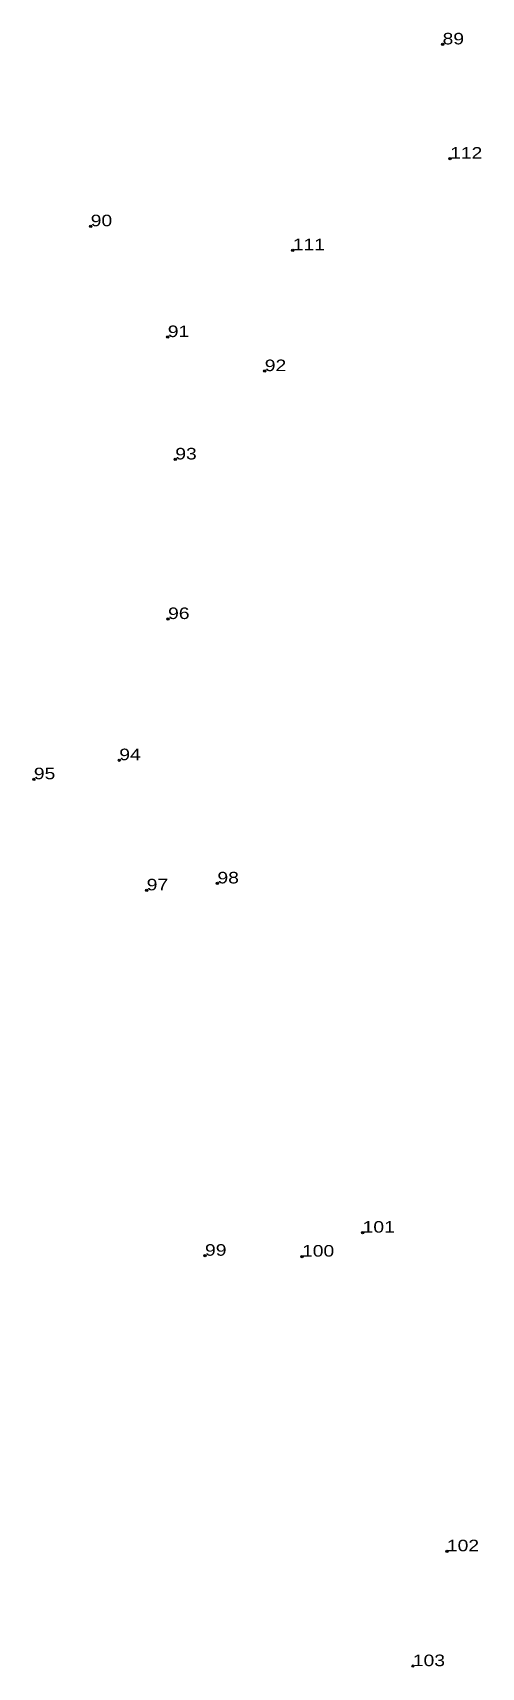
# Model space of a CAD drawing. Header units: metres. Extents: x 549124 to 551726, y 1837937 to 1838475.
# Drawn here: x 551606.7 to 551622.3, y 1838162.8 to 1838219.5 of the extents above; entities that cross this region are included whole.
import ezdxf

# ---------------------------------------------------------------- set-up
doc = ezdxf.new("R2010")
doc.units = ezdxf.units.M
doc.header["$LTSCALE"] = 0.16
doc.header["$PDMODE"] = 32
doc.header["$PDSIZE"] = 0.08
doc.layers.add('12', color=7, linetype='Continuous')
doc.layers.add('7', color=7, linetype='Continuous')

msp = doc.modelspace()

# ---------------------------------------------------------------- texts
at = {"layer": '12', "width": 1.25}
for s, p in [('89', (551620.94, 1838219.08)), ('112', (551621.2, 1838215.12)), ('90', (551608.75, 1838212.78)), ('111', (551615.75, 1838211.95)), ('91', (551611.42, 1838208.94)), ('92', (551614.78, 1838207.76)), ('93', (551611.68, 1838204.7)), ('96', (551611.43, 1838199.17)), ('94', (551609.74, 1838194.28)), ('95', (551606.78, 1838193.62)), ('98', (551613.14, 1838190.01)), ('97', (551610.69, 1838189.77)), ('101', (551618.17, 1838177.91)), ('99', (551612.71, 1838177.11)), ('100', (551616.07, 1838177.08)), ('102', (551621.09, 1838166.87)), ('103', (551619.91, 1838162.89))]:
    msp.add_text(s, height=0.4, dxfattribs=at).set_placement(p)

# ---------------------------------------------------------------- linework, layer by layer
at = {"layer": '7'}
for p in [(551620.94, 1838219.08), (551621.2, 1838215.12), (551608.75, 1838212.78), (551615.75, 1838211.95), (551611.42, 1838208.94), (551614.78, 1838207.76), (551611.68, 1838204.7), (551611.43, 1838199.17), (551609.74, 1838194.28), (551606.78, 1838193.62), (551610.69, 1838189.77), (551613.14, 1838190.01), (551618.17, 1838177.91), (551612.71, 1838177.11), (551616.07, 1838177.08), (551621.09, 1838166.87), (551619.91, 1838162.89)]:
    msp.add_point(p, dxfattribs=at)

msp.set_redraw_order([(e.dxf.handle, doc.entitydb.next_handle()) for e in msp.query("TEXT MTEXT ATTDEF DIMENSION ARC_DIMENSION")])  # texts and dimensions are drawn at this point

doc.saveas('drawing.dxf')
